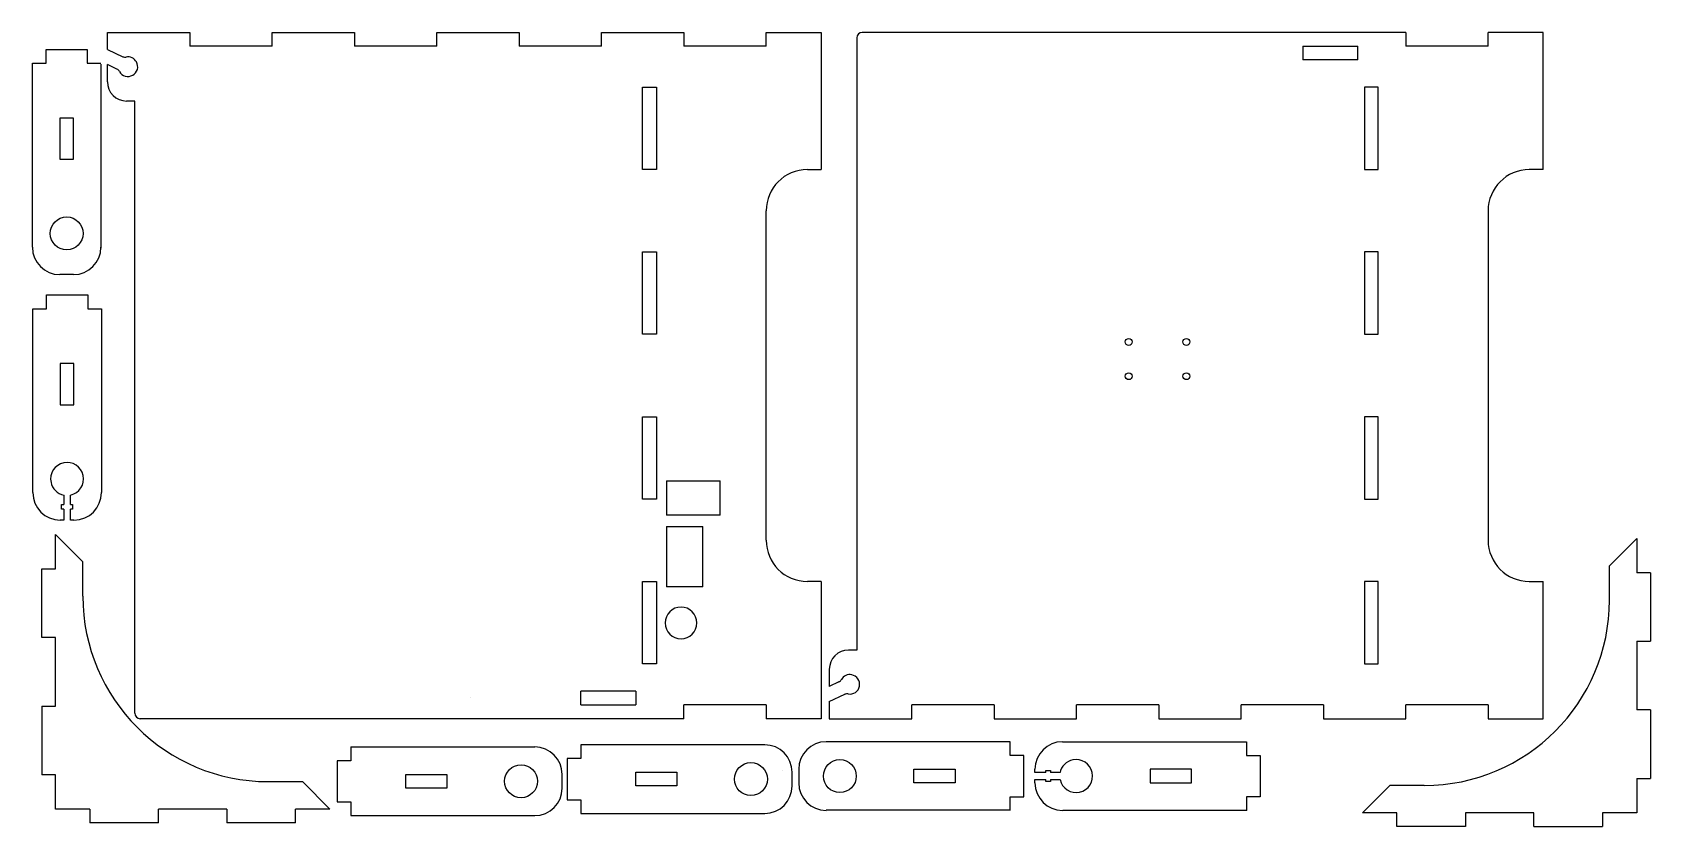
# Model space of a CAD drawing. Extents: x 4 to 593, y 4 to 293.
import ezdxf

# ---------------------------------------------------------------- set-up
doc = ezdxf.new("R2010")
doc.units = 0
doc.layers.add('EBENE_1', color=7, linetype='CONTINUOUS')

# ---------------------------------------------------------------- blocks, each defined once
blk = doc.blocks.new('BLOCK_2')
at = {"layer": 'EBENE_1'}
blk.add_lwpolyline([(230.96, 123.12), (225.96, 123.12)], dxfattribs=at)
blk = doc.blocks.new('BLOCK_3')
at = {"layer": 'EBENE_1'}
blk.add_lwpolyline([(225.96, 123.12), (225.96, 153.12)], dxfattribs=at)
blk = doc.blocks.new('BLOCK_4')
at = {"layer": 'EBENE_1'}
blk.add_lwpolyline([(225.96, 153.12), (230.96, 153.12)], dxfattribs=at)
blk = doc.blocks.new('BLOCK_5')
at = {"layer": 'EBENE_1'}
blk.add_lwpolyline([(230.96, 153.12), (230.96, 123.12)], dxfattribs=at)
blk = doc.blocks.new('BLOCK_6')
at = {"layer": 'EBENE_1'}
blk.add_lwpolyline([(290.96, 93.12), (290.96, 43.12)], dxfattribs=at)
blk = doc.blocks.new('BLOCK_7')
at = {"layer": 'EBENE_1'}
blk.add_lwpolyline([(290.96, 93.12), (285.96, 93.12)], dxfattribs=at)
blk = doc.blocks.new('BLOCK_8')
at = {"layer": 'EBENE_1'}
blk.add_open_spline([(270.96, 108.12), (270.96, 99.84), (277.67, 93.12), (285.96, 93.12), (285.96, 93.12), (285.96, 93.12), (285.96, 93.12)], degree=3, knots=[0, 0, 0, 0, 1, 1, 1, 2, 2, 2, 2], dxfattribs=at)
blk = doc.blocks.new('BLOCK_9')
at = {"layer": 'EBENE_1'}
blk.add_lwpolyline([(270.96, 108.12), (270.96, 228.11)], dxfattribs=at)
blk = doc.blocks.new('BLOCK_10')
at = {"layer": 'EBENE_1'}
blk.add_open_spline([(285.96, 243.11), (277.67, 243.11), (270.96, 236.4), (270.96, 228.11), (270.96, 228.11), (270.96, 228.11), (270.96, 228.11)], degree=3, knots=[0, 0, 0, 0, 1, 1, 1, 2, 2, 2, 2], dxfattribs=at)
blk = doc.blocks.new('BLOCK_11')
at = {"layer": 'EBENE_1'}
blk.add_lwpolyline([(285.96, 243.11), (290.96, 243.11)], dxfattribs=at)
blk = doc.blocks.new('BLOCK_12')
at = {"layer": 'EBENE_1'}
blk.add_lwpolyline([(290.96, 293.11), (290.96, 243.11)], dxfattribs=at)
blk = doc.blocks.new('BLOCK_13')
at = {"layer": 'EBENE_1'}
blk.add_lwpolyline([(270.96, 293.11), (290.96, 293.11)], dxfattribs=at)
blk = doc.blocks.new('BLOCK_14')
at = {"layer": 'EBENE_1'}
blk.add_lwpolyline([(270.96, 288.11), (270.96, 293.11)], dxfattribs=at)
blk = doc.blocks.new('BLOCK_15')
at = {"layer": 'EBENE_1'}
blk.add_lwpolyline([(270.96, 288.11), (240.96, 288.11)], dxfattribs=at)
blk = doc.blocks.new('BLOCK_16')
at = {"layer": 'EBENE_1'}
blk.add_lwpolyline([(240.96, 293.11), (240.96, 288.11)], dxfattribs=at)
blk = doc.blocks.new('BLOCK_17')
at = {"layer": 'EBENE_1'}
blk.add_lwpolyline([(210.96, 293.11), (240.96, 293.11)], dxfattribs=at)
blk = doc.blocks.new('BLOCK_18')
at = {"layer": 'EBENE_1'}
blk.add_lwpolyline([(210.96, 288.11), (210.96, 293.11)], dxfattribs=at)
blk = doc.blocks.new('BLOCK_19')
at = {"layer": 'EBENE_1'}
blk.add_lwpolyline([(210.96, 288.11), (180.96, 288.11)], dxfattribs=at)
blk = doc.blocks.new('BLOCK_20')
at = {"layer": 'EBENE_1'}
blk.add_lwpolyline([(180.96, 293.11), (180.96, 288.11)], dxfattribs=at)
blk = doc.blocks.new('BLOCK_21')
at = {"layer": 'EBENE_1'}
blk.add_lwpolyline([(150.97, 293.11), (180.96, 293.11)], dxfattribs=at)
blk = doc.blocks.new('BLOCK_22')
at = {"layer": 'EBENE_1'}
blk.add_lwpolyline([(150.97, 288.11), (150.97, 293.11)], dxfattribs=at)
blk = doc.blocks.new('BLOCK_23')
at = {"layer": 'EBENE_1'}
blk.add_lwpolyline([(150.97, 288.11), (120.97, 288.11)], dxfattribs=at)
blk = doc.blocks.new('BLOCK_24')
at = {"layer": 'EBENE_1'}
blk.add_lwpolyline([(120.97, 293.11), (120.97, 288.11)], dxfattribs=at)
blk = doc.blocks.new('BLOCK_25')
at = {"layer": 'EBENE_1'}
blk.add_lwpolyline([(90.97, 293.11), (120.97, 293.11)], dxfattribs=at)
blk = doc.blocks.new('BLOCK_26')
at = {"layer": 'EBENE_1'}
blk.add_lwpolyline([(90.97, 288.11), (90.97, 293.11)], dxfattribs=at)
blk = doc.blocks.new('BLOCK_27')
at = {"layer": 'EBENE_1'}
blk.add_lwpolyline([(90.97, 288.11), (60.97, 288.11)], dxfattribs=at)
blk = doc.blocks.new('BLOCK_28')
at = {"layer": 'EBENE_1'}
blk.add_lwpolyline([(60.97, 293.11), (60.97, 288.11)], dxfattribs=at)
blk = doc.blocks.new('BLOCK_29')
at = {"layer": 'EBENE_1'}
blk.add_lwpolyline([(30.97, 293.11), (60.97, 293.11)], dxfattribs=at)
blk = doc.blocks.new('BLOCK_30')
at = {"layer": 'EBENE_1'}
blk.add_lwpolyline([(30.97, 286.87), (30.97, 293.11)], dxfattribs=at)
blk = doc.blocks.new('BLOCK_31')
at = {"layer": 'EBENE_1'}
blk.add_lwpolyline([(30.97, 286.87), (36.58, 284.25)], dxfattribs=at)
blk = doc.blocks.new('BLOCK_32')
at = {"layer": 'EBENE_1'}
blk.add_open_spline([(36.58, 284.25), (36.9, 284.08), (37.46, 284.01), (37.81, 284.1)], degree=3, dxfattribs=at)
blk = doc.blocks.new('BLOCK_33')
at = {"layer": 'EBENE_1'}
blk.add_open_spline([(35.37, 278.88), (36.33, 277.17), (38.49, 276.56), (40.2, 277.51), (41.91, 278.47), (42.53, 280.63), (41.57, 282.34), (40.9, 283.64), (39.23, 284.42), (37.81, 284.1)], degree=3, knots=[0, 0, 0, 0, 1, 1, 1, 2, 2, 2, 3, 3, 3, 3], dxfattribs=at)
blk = doc.blocks.new('BLOCK_34')
at = {"layer": 'EBENE_1'}
blk.add_open_spline([(35.37, 278.88), (35.22, 279.2), (34.8, 279.59), (34.47, 279.72)], degree=3, dxfattribs=at)
blk = doc.blocks.new('BLOCK_35')
at = {"layer": 'EBENE_1'}
blk.add_lwpolyline([(34.47, 279.72), (30.97, 281.35)], dxfattribs=at)
blk = doc.blocks.new('BLOCK_36')
at = {"layer": 'EBENE_1'}
blk.add_lwpolyline([(30.97, 275.11), (30.97, 281.35)], dxfattribs=at)
blk = doc.blocks.new('BLOCK_37')
at = {"layer": 'EBENE_1'}
blk.add_open_spline([(30.97, 275.11), (30.97, 271.25), (34.11, 268.11), (37.97, 268.11), (37.97, 268.11), (37.97, 268.11), (37.97, 268.11)], degree=3, knots=[0, 0, 0, 0, 1, 1, 1, 2, 2, 2, 2], dxfattribs=at)
blk = doc.blocks.new('BLOCK_38')
at = {"layer": 'EBENE_1'}
blk.add_lwpolyline([(40.97, 268.11), (37.97, 268.11)], dxfattribs=at)
blk = doc.blocks.new('BLOCK_39')
at = {"layer": 'EBENE_1'}
blk.add_lwpolyline([(40.97, 45.12), (40.97, 268.11)], dxfattribs=at)
blk = doc.blocks.new('BLOCK_40')
at = {"layer": 'EBENE_1'}
blk.add_open_spline([(40.97, 45.12), (40.97, 44.02), (41.87, 43.12), (42.97, 43.12), (42.97, 43.12), (42.97, 43.12), (42.97, 43.12)], degree=3, knots=[0, 0, 0, 0, 1, 1, 1, 2, 2, 2, 2], dxfattribs=at)
blk = doc.blocks.new('BLOCK_41')
at = {"layer": 'EBENE_1'}
blk.add_lwpolyline([(240.96, 43.12), (42.97, 43.12)], dxfattribs=at)
blk = doc.blocks.new('BLOCK_42')
at = {"layer": 'EBENE_1'}
blk.add_lwpolyline([(240.96, 43.12), (240.96, 48.12)], dxfattribs=at)
blk = doc.blocks.new('BLOCK_43')
at = {"layer": 'EBENE_1'}
blk.add_lwpolyline([(270.96, 48.12), (240.96, 48.12)], dxfattribs=at)
blk = doc.blocks.new('BLOCK_44')
at = {"layer": 'EBENE_1'}
blk.add_lwpolyline([(270.96, 48.12), (270.96, 43.12)], dxfattribs=at)
blk = doc.blocks.new('BLOCK_45')
at = {"layer": 'EBENE_1'}
blk.add_lwpolyline([(290.96, 43.12), (270.96, 43.12)], dxfattribs=at)
blk = doc.blocks.new('BLOCK_46')
at = {"layer": 'EBENE_1'}
blk.add_lwpolyline([(223.46, 53.12), (203.46, 53.12)], dxfattribs=at)
blk = doc.blocks.new('BLOCK_47')
at = {"layer": 'EBENE_1'}
blk.add_lwpolyline([(223.46, 53.12), (223.46, 48.12)], dxfattribs=at)
blk = doc.blocks.new('BLOCK_48')
at = {"layer": 'EBENE_1'}
blk.add_lwpolyline([(203.46, 48.12), (223.46, 48.12)], dxfattribs=at)
blk = doc.blocks.new('BLOCK_49')
at = {"layer": 'EBENE_1'}
blk.add_lwpolyline([(203.46, 48.12), (203.46, 53.12)], dxfattribs=at)
blk = doc.blocks.new('BLOCK_50')
at = {"layer": 'EBENE_1'}
blk.add_lwpolyline([(225.96, 63.12), (225.96, 93.12)], dxfattribs=at)
blk = doc.blocks.new('BLOCK_51')
at = {"layer": 'EBENE_1'}
blk.add_lwpolyline([(225.96, 93.12), (230.96, 93.12)], dxfattribs=at)
blk = doc.blocks.new('BLOCK_52')
at = {"layer": 'EBENE_1'}
blk.add_lwpolyline([(230.96, 93.12), (230.96, 63.12)], dxfattribs=at)
blk = doc.blocks.new('BLOCK_53')
at = {"layer": 'EBENE_1'}
blk.add_lwpolyline([(230.96, 63.12), (225.96, 63.12)], dxfattribs=at)
blk = doc.blocks.new('BLOCK_54')
at = {"layer": 'EBENE_1'}
blk.add_lwpolyline([(225.96, 183.12), (225.96, 213.11)], dxfattribs=at)
blk = doc.blocks.new('BLOCK_55')
at = {"layer": 'EBENE_1'}
blk.add_lwpolyline([(225.96, 213.11), (230.96, 213.11)], dxfattribs=at)
blk = doc.blocks.new('BLOCK_56')
at = {"layer": 'EBENE_1'}
blk.add_lwpolyline([(230.96, 213.11), (230.96, 183.12)], dxfattribs=at)
blk = doc.blocks.new('BLOCK_57')
at = {"layer": 'EBENE_1'}
blk.add_lwpolyline([(230.96, 183.12), (225.96, 183.12)], dxfattribs=at)
blk = doc.blocks.new('BLOCK_58')
at = {"layer": 'EBENE_1'}
blk.add_lwpolyline([(230.96, 273.11), (230.96, 243.11)], dxfattribs=at)
blk = doc.blocks.new('BLOCK_59')
at = {"layer": 'EBENE_1'}
blk.add_lwpolyline([(230.96, 243.11), (225.96, 243.11)], dxfattribs=at)
blk = doc.blocks.new('BLOCK_60')
at = {"layer": 'EBENE_1'}
blk.add_lwpolyline([(225.96, 243.11), (225.96, 273.11)], dxfattribs=at)
blk = doc.blocks.new('BLOCK_61')
at = {"layer": 'EBENE_1'}
blk.add_lwpolyline([(225.96, 273.11), (230.96, 273.11)], dxfattribs=at)
blk = doc.blocks.new('BLOCK_62')
at = {"layer": 'EBENE_1'}
blk.add_lwpolyline([(234.66, 113.12), (234.66, 91.12)], dxfattribs=at)
blk = doc.blocks.new('BLOCK_63')
at = {"layer": 'EBENE_1'}
blk.add_lwpolyline([(234.66, 113.12), (247.86, 113.12)], dxfattribs=at)
blk = doc.blocks.new('BLOCK_64')
at = {"layer": 'EBENE_1'}
blk.add_lwpolyline([(247.86, 91.12), (247.86, 113.12)], dxfattribs=at)
blk = doc.blocks.new('BLOCK_65')
at = {"layer": 'EBENE_1'}
blk.add_lwpolyline([(247.86, 91.12), (234.66, 91.12)], dxfattribs=at)
blk = doc.blocks.new('BLOCK_66')
at = {"layer": 'EBENE_1'}
blk.add_lwpolyline([(234.66, 129.77), (234.66, 117.27)], dxfattribs=at)
blk = doc.blocks.new('BLOCK_67')
at = {"layer": 'EBENE_1'}
blk.add_lwpolyline([(234.66, 129.77), (254.16, 129.77)], dxfattribs=at)
blk = doc.blocks.new('BLOCK_68')
at = {"layer": 'EBENE_1'}
blk.add_lwpolyline([(254.16, 117.27), (254.16, 129.77)], dxfattribs=at)
blk = doc.blocks.new('BLOCK_69')
at = {"layer": 'EBENE_1'}
blk.add_lwpolyline([(254.16, 117.27), (234.66, 117.27)], dxfattribs=at)
blk = doc.blocks.new('BLOCK_70')
at = {"layer": 'EBENE_1'}
blk.add_lwpolyline([(553.94, 243.11), (553.94, 293.11)], dxfattribs=at)
blk = doc.blocks.new('BLOCK_71')
at = {"layer": 'EBENE_1'}
blk.add_lwpolyline([(553.94, 243.11), (548.94, 243.11)], dxfattribs=at)
blk = doc.blocks.new('BLOCK_72')
at = {"layer": 'EBENE_1'}
blk.add_open_spline([(548.94, 243.11), (540.66, 243.11), (533.94, 236.4), (533.94, 228.11), (533.94, 228.11), (533.94, 228.11), (533.94, 228.11)], degree=3, knots=[0, 0, 0, 0, 1, 1, 1, 2, 2, 2, 2], dxfattribs=at)
blk = doc.blocks.new('BLOCK_73')
at = {"layer": 'EBENE_1'}
blk.add_lwpolyline([(533.94, 228.11), (533.94, 108.12)], dxfattribs=at)
blk = doc.blocks.new('BLOCK_74')
at = {"layer": 'EBENE_1'}
blk.add_open_spline([(533.94, 108.12), (533.94, 99.84), (540.66, 93.12), (548.94, 93.12), (548.94, 93.12), (548.94, 93.12), (548.94, 93.12)], degree=3, knots=[0, 0, 0, 0, 1, 1, 1, 2, 2, 2, 2], dxfattribs=at)
blk = doc.blocks.new('BLOCK_75')
at = {"layer": 'EBENE_1'}
blk.add_lwpolyline([(548.94, 93.12), (553.94, 93.12)], dxfattribs=at)
blk = doc.blocks.new('BLOCK_76')
at = {"layer": 'EBENE_1'}
blk.add_lwpolyline([(553.94, 43.12), (553.94, 93.12)], dxfattribs=at)
blk = doc.blocks.new('BLOCK_77')
at = {"layer": 'EBENE_1'}
blk.add_open_spline([(300.79, 52.14), (302.72, 51.77), (304.58, 53.03), (304.94, 54.96), (305.31, 56.88), (304.05, 58.74), (302.12, 59.11), (300.7, 59.43), (299.03, 58.65), (298.36, 57.35)], degree=3, knots=[0, 0, 0, 0, 1, 1, 1, 2, 2, 2, 3, 3, 3, 3], dxfattribs=at)
blk = doc.blocks.new('BLOCK_78')
at = {"layer": 'EBENE_1'}
blk.add_lwpolyline([(303.96, 68.12), (300.96, 68.12)], dxfattribs=at)
blk = doc.blocks.new('BLOCK_79')
at = {"layer": 'EBENE_1'}
blk.add_open_spline([(300.96, 68.12), (297.09, 68.12), (293.96, 64.99), (293.96, 61.12), (293.96, 61.12), (293.96, 61.12), (293.96, 61.12)], degree=3, knots=[0, 0, 0, 0, 1, 1, 1, 2, 2, 2, 2], dxfattribs=at)
blk = doc.blocks.new('BLOCK_80')
at = {"layer": 'EBENE_1'}
blk.add_lwpolyline([(533.94, 43.12), (553.94, 43.12)], dxfattribs=at)
blk = doc.blocks.new('BLOCK_81')
at = {"layer": 'EBENE_1'}
blk.add_lwpolyline([(503.95, 43.12), (503.95, 48.12)], dxfattribs=at)
blk = doc.blocks.new('BLOCK_82')
at = {"layer": 'EBENE_1'}
blk.add_lwpolyline([(533.94, 48.12), (503.95, 48.12)], dxfattribs=at)
blk = doc.blocks.new('BLOCK_83')
at = {"layer": 'EBENE_1'}
blk.add_lwpolyline([(533.94, 48.12), (533.94, 43.12)], dxfattribs=at)
blk = doc.blocks.new('BLOCK_84')
at = {"layer": 'EBENE_1'}
blk.add_lwpolyline([(413.95, 43.12), (443.95, 43.12)], dxfattribs=at)
blk = doc.blocks.new('BLOCK_85')
at = {"layer": 'EBENE_1'}
blk.add_lwpolyline([(473.95, 43.12), (503.95, 43.12)], dxfattribs=at)
blk = doc.blocks.new('BLOCK_86')
at = {"layer": 'EBENE_1'}
blk.add_lwpolyline([(353.95, 43.12), (383.95, 43.12)], dxfattribs=at)
blk = doc.blocks.new('BLOCK_87')
at = {"layer": 'EBENE_1'}
blk.add_lwpolyline([(293.96, 43.12), (323.96, 43.12)], dxfattribs=at)
blk = doc.blocks.new('BLOCK_88')
at = {"layer": 'EBENE_1'}
blk.add_lwpolyline([(323.96, 43.12), (323.96, 48.12)], dxfattribs=at)
blk = doc.blocks.new('BLOCK_89')
at = {"layer": 'EBENE_1'}
blk.add_lwpolyline([(353.95, 48.12), (323.96, 48.12)], dxfattribs=at)
blk = doc.blocks.new('BLOCK_90')
at = {"layer": 'EBENE_1'}
blk.add_lwpolyline([(353.95, 48.12), (353.95, 43.12)], dxfattribs=at)
blk = doc.blocks.new('BLOCK_91')
at = {"layer": 'EBENE_1'}
blk.add_lwpolyline([(383.95, 43.12), (383.95, 48.12)], dxfattribs=at)
blk = doc.blocks.new('BLOCK_92')
at = {"layer": 'EBENE_1'}
blk.add_lwpolyline([(413.95, 48.12), (383.95, 48.12)], dxfattribs=at)
blk = doc.blocks.new('BLOCK_93')
at = {"layer": 'EBENE_1'}
blk.add_lwpolyline([(413.95, 48.12), (413.95, 43.12)], dxfattribs=at)
blk = doc.blocks.new('BLOCK_94')
at = {"layer": 'EBENE_1'}
blk.add_lwpolyline([(443.95, 43.12), (443.95, 48.12)], dxfattribs=at)
blk = doc.blocks.new('BLOCK_95')
at = {"layer": 'EBENE_1'}
blk.add_lwpolyline([(473.95, 48.12), (443.95, 48.12)], dxfattribs=at)
blk = doc.blocks.new('BLOCK_96')
at = {"layer": 'EBENE_1'}
blk.add_lwpolyline([(473.95, 48.12), (473.95, 43.12)], dxfattribs=at)
blk = doc.blocks.new('BLOCK_97')
at = {"layer": 'EBENE_1'}
blk.add_lwpolyline([(553.94, 293.11), (533.94, 293.11)], dxfattribs=at)
blk = doc.blocks.new('BLOCK_98')
at = {"layer": 'EBENE_1'}
blk.add_lwpolyline([(533.94, 288.11), (533.94, 293.11)], dxfattribs=at)
blk = doc.blocks.new('BLOCK_99')
at = {"layer": 'EBENE_1'}
blk.add_lwpolyline([(533.94, 288.11), (503.95, 288.11)], dxfattribs=at)
blk = doc.blocks.new('BLOCK_100')
at = {"layer": 'EBENE_1'}
blk.add_lwpolyline([(503.95, 293.11), (503.95, 288.11)], dxfattribs=at)
blk = doc.blocks.new('BLOCK_101')
at = {"layer": 'EBENE_1'}
blk.add_lwpolyline([(488.95, 213.11), (488.95, 183.12)], dxfattribs=at)
blk = doc.blocks.new('BLOCK_102')
at = {"layer": 'EBENE_1'}
blk.add_lwpolyline([(493.95, 213.11), (488.95, 213.11)], dxfattribs=at)
blk = doc.blocks.new('BLOCK_103')
at = {"layer": 'EBENE_1'}
blk.add_lwpolyline([(488.95, 183.12), (493.95, 183.12)], dxfattribs=at)
blk = doc.blocks.new('BLOCK_104')
at = {"layer": 'EBENE_1'}
blk.add_lwpolyline([(493.95, 183.12), (493.95, 213.11)], dxfattribs=at)
blk = doc.blocks.new('BLOCK_105')
at = {"layer": 'EBENE_1'}
blk.add_lwpolyline([(488.95, 273.11), (488.95, 243.11)], dxfattribs=at)
blk = doc.blocks.new('BLOCK_106')
at = {"layer": 'EBENE_1'}
blk.add_lwpolyline([(488.95, 243.11), (493.95, 243.11)], dxfattribs=at)
blk = doc.blocks.new('BLOCK_107')
at = {"layer": 'EBENE_1'}
blk.add_lwpolyline([(493.95, 273.11), (488.95, 273.11)], dxfattribs=at)
blk = doc.blocks.new('BLOCK_108')
at = {"layer": 'EBENE_1'}
blk.add_lwpolyline([(493.95, 243.11), (493.95, 273.11)], dxfattribs=at)
blk = doc.blocks.new('BLOCK_109')
at = {"layer": 'EBENE_1'}
blk.add_lwpolyline([(488.95, 93.12), (488.95, 63.12)], dxfattribs=at)
blk = doc.blocks.new('BLOCK_110')
at = {"layer": 'EBENE_1'}
blk.add_lwpolyline([(488.95, 63.12), (493.95, 63.12)], dxfattribs=at)
blk = doc.blocks.new('BLOCK_111')
at = {"layer": 'EBENE_1'}
blk.add_lwpolyline([(493.95, 93.12), (488.95, 93.12)], dxfattribs=at)
blk = doc.blocks.new('BLOCK_112')
at = {"layer": 'EBENE_1'}
blk.add_lwpolyline([(493.95, 63.12), (493.95, 93.12)], dxfattribs=at)
blk = doc.blocks.new('BLOCK_113')
at = {"layer": 'EBENE_1'}
blk.add_lwpolyline([(488.95, 153.12), (488.95, 123.12)], dxfattribs=at)
blk = doc.blocks.new('BLOCK_114')
at = {"layer": 'EBENE_1'}
blk.add_lwpolyline([(488.95, 123.12), (493.95, 123.12)], dxfattribs=at)
blk = doc.blocks.new('BLOCK_115')
at = {"layer": 'EBENE_1'}
blk.add_lwpolyline([(493.95, 153.12), (488.95, 153.12)], dxfattribs=at)
blk = doc.blocks.new('BLOCK_116')
at = {"layer": 'EBENE_1'}
blk.add_lwpolyline([(493.95, 123.12), (493.95, 153.12)], dxfattribs=at)
blk = doc.blocks.new('BLOCK_117')
at = {"layer": 'EBENE_1'}
blk.add_lwpolyline([(466.45, 288.11), (486.45, 288.11)], dxfattribs=at)
blk = doc.blocks.new('BLOCK_118')
at = {"layer": 'EBENE_1'}
blk.add_lwpolyline([(466.45, 288.11), (466.45, 283.11)], dxfattribs=at)
blk = doc.blocks.new('BLOCK_119')
at = {"layer": 'EBENE_1'}
blk.add_lwpolyline([(486.45, 283.11), (486.45, 288.11)], dxfattribs=at)
blk = doc.blocks.new('BLOCK_120')
at = {"layer": 'EBENE_1'}
blk.add_lwpolyline([(486.45, 283.11), (466.45, 283.11)], dxfattribs=at)
blk = doc.blocks.new('BLOCK_121')
at = {"layer": 'EBENE_1'}
blk.add_lwpolyline([(293.96, 61.12), (293.96, 54.88)], dxfattribs=at)
blk = doc.blocks.new('BLOCK_122')
at = {"layer": 'EBENE_1'}
blk.add_lwpolyline([(293.96, 49.37), (293.96, 43.12)], dxfattribs=at)
blk = doc.blocks.new('BLOCK_123')
at = {"layer": 'EBENE_1'}
blk.add_lwpolyline([(297.46, 56.52), (293.96, 54.88)], dxfattribs=at)
blk = doc.blocks.new('BLOCK_124')
at = {"layer": 'EBENE_1'}
blk.add_open_spline([(297.46, 56.52), (297.79, 56.65), (298.2, 57.03), (298.36, 57.35)], degree=3, dxfattribs=at)
blk = doc.blocks.new('BLOCK_125')
at = {"layer": 'EBENE_1'}
blk.add_lwpolyline([(293.96, 49.37), (299.57, 51.99)], dxfattribs=at)
blk = doc.blocks.new('BLOCK_126')
at = {"layer": 'EBENE_1'}
blk.add_open_spline([(300.79, 52.14), (300.44, 52.22), (299.88, 52.15), (299.57, 51.99)], degree=3, dxfattribs=at)
blk = doc.blocks.new('BLOCK_128')
at = {"layer": 'EBENE_1'}
blk.add_open_spline([(401.77, 180.36), (401.77, 179.67), (402.33, 179.11), (403.02, 179.11), (403.71, 179.11), (404.27, 179.67), (404.27, 180.36), (404.27, 181.05), (403.71, 181.61), (403.02, 181.61), (402.33, 181.61), (401.77, 181.05), (401.77, 180.36), (401.77, 180.36), (401.77, 180.36), (401.77, 180.36), (401.77, 180.36), (401.77, 180.36), (401.77, 180.36)], degree=3, knots=[0, 0, 0, 0, 1, 1, 1, 2, 2, 2, 3, 3, 3, 4, 4, 4, 5, 5, 5, 6, 6, 6, 6], dxfattribs=at)
blk = doc.blocks.new('BLOCK_129')
at = {"layer": 'EBENE_1'}
blk.add_open_spline([(401.77, 167.86), (401.77, 167.17), (402.33, 166.61), (403.02, 166.61), (403.71, 166.61), (404.27, 167.17), (404.27, 167.86), (404.27, 168.55), (403.71, 169.11), (403.02, 169.11), (402.33, 169.11), (401.77, 168.55), (401.77, 167.86), (401.77, 167.86), (401.77, 167.86), (401.77, 167.86), (401.77, 167.86), (401.77, 167.86), (401.77, 167.86)], degree=3, knots=[0, 0, 0, 0, 1, 1, 1, 2, 2, 2, 3, 3, 3, 4, 4, 4, 5, 5, 5, 6, 6, 6, 6], dxfattribs=at)
blk = doc.blocks.new('BLOCK_130')
at = {"layer": 'EBENE_1'}
blk.add_open_spline([(422.77, 180.36), (422.77, 179.67), (423.33, 179.11), (424.02, 179.11), (424.71, 179.11), (425.27, 179.67), (425.27, 180.36), (425.27, 181.05), (424.71, 181.61), (424.02, 181.61), (423.33, 181.61), (422.77, 181.05), (422.77, 180.36), (422.77, 180.36), (422.77, 180.36), (422.77, 180.36), (422.77, 180.36), (422.77, 180.36), (422.77, 180.36)], degree=3, knots=[0, 0, 0, 0, 1, 1, 1, 2, 2, 2, 3, 3, 3, 4, 4, 4, 5, 5, 5, 6, 6, 6, 6], dxfattribs=at)
blk = doc.blocks.new('BLOCK_131')
at = {"layer": 'EBENE_1'}
blk.add_open_spline([(422.77, 167.86), (422.77, 167.17), (423.33, 166.61), (424.02, 166.61), (424.71, 166.61), (425.27, 167.17), (425.27, 167.86), (425.27, 168.55), (424.71, 169.11), (424.02, 169.11), (423.33, 169.11), (422.77, 168.55), (422.77, 167.86), (422.77, 167.86), (422.77, 167.86), (422.77, 167.86), (422.77, 167.86), (422.77, 167.86), (422.77, 167.86)], degree=3, knots=[0, 0, 0, 0, 1, 1, 1, 2, 2, 2, 3, 3, 3, 4, 4, 4, 5, 5, 5, 6, 6, 6, 6], dxfattribs=at)
blk = doc.blocks.new('BLOCK_127')
at = {"layer": 'EBENE_1'}
for name in ['BLOCK_128', 'BLOCK_130', 'BLOCK_129', 'BLOCK_131']:
    blk.add_blockref(name, (0, 0), dxfattribs=at)
blk = doc.blocks.new('BLOCK_132')
at = {"layer": 'EBENE_1'}
blk.add_lwpolyline([(303.96, 291.11), (303.96, 68.12)], dxfattribs=at)
blk = doc.blocks.new('BLOCK_133')
at = {"layer": 'EBENE_1'}
blk.add_lwpolyline([(503.95, 293.11), (305.96, 293.11)], dxfattribs=at)
blk = doc.blocks.new('BLOCK_134')
at = {"layer": 'EBENE_1'}
blk.add_open_spline([(305.96, 293.11), (304.85, 293.11), (303.96, 292.21), (303.96, 291.11), (303.96, 291.11), (303.96, 291.11), (303.96, 291.11)], degree=3, knots=[0, 0, 0, 0, 1, 1, 1, 2, 2, 2, 2], dxfattribs=at)
blk = doc.blocks.new('BLOCK_135')
at = {"layer": 'EBENE_1'}
blk.add_lwpolyline([(24.54, 10.21), (24.54, 5.21)], dxfattribs=at)
blk = doc.blocks.new('BLOCK_136')
at = {"layer": 'EBENE_1'}
blk.add_lwpolyline([(49.54, 5.21), (24.54, 5.21)], dxfattribs=at)
blk = doc.blocks.new('BLOCK_137')
at = {"layer": 'EBENE_1'}
blk.add_lwpolyline([(49.54, 5.21), (49.54, 10.21)], dxfattribs=at)
blk = doc.blocks.new('BLOCK_138')
at = {"layer": 'EBENE_1'}
blk.add_lwpolyline([(7.04, 97.71), (12.04, 97.71)], dxfattribs=at)
blk = doc.blocks.new('BLOCK_139')
at = {"layer": 'EBENE_1'}
blk.add_lwpolyline([(7.04, 72.71), (7.04, 97.71)], dxfattribs=at)
blk = doc.blocks.new('BLOCK_140')
at = {"layer": 'EBENE_1'}
blk.add_lwpolyline([(12.04, 72.71), (7.04, 72.71)], dxfattribs=at)
blk = doc.blocks.new('BLOCK_141')
at = {"layer": 'EBENE_1'}
blk.add_lwpolyline([(7.04, 47.71), (7.04, 22.71)], dxfattribs=at)
blk = doc.blocks.new('BLOCK_142')
at = {"layer": 'EBENE_1'}
blk.add_lwpolyline([(7.04, 47.71), (12.04, 47.71)], dxfattribs=at)
blk = doc.blocks.new('BLOCK_143')
at = {"layer": 'EBENE_1'}
blk.add_lwpolyline([(12.04, 22.71), (7.04, 22.71)], dxfattribs=at)
blk = doc.blocks.new('BLOCK_144')
at = {"layer": 'EBENE_1'}
blk.add_lwpolyline([(74.53, 10.21), (74.53, 5.21)], dxfattribs=at)
blk = doc.blocks.new('BLOCK_145')
at = {"layer": 'EBENE_1'}
blk.add_lwpolyline([(99.53, 5.21), (74.53, 5.21)], dxfattribs=at)
blk = doc.blocks.new('BLOCK_146')
at = {"layer": 'EBENE_1'}
blk.add_lwpolyline([(99.53, 5.21), (99.53, 10.21)], dxfattribs=at)
blk = doc.blocks.new('BLOCK_147')
at = {"layer": 'EBENE_1'}
blk.add_lwpolyline([(12.04, 97.71), (12.04, 110.2)], dxfattribs=at)
blk = doc.blocks.new('BLOCK_148')
at = {"layer": 'EBENE_1'}
blk.add_lwpolyline([(112.03, 10.21), (99.53, 10.21)], dxfattribs=at)
blk = doc.blocks.new('BLOCK_149')
at = {"layer": 'EBENE_1'}
blk.add_lwpolyline([(24.54, 10.21), (12.04, 10.21)], dxfattribs=at)
blk = doc.blocks.new('BLOCK_150')
at = {"layer": 'EBENE_1'}
blk.add_lwpolyline([(74.53, 10.21), (49.54, 10.21)], dxfattribs=at)
blk = doc.blocks.new('BLOCK_151')
at = {"layer": 'EBENE_1'}
blk.add_lwpolyline([(12.04, 47.71), (12.04, 72.71)], dxfattribs=at)
blk = doc.blocks.new('BLOCK_152')
at = {"layer": 'EBENE_1'}
blk.add_lwpolyline([(12.04, 10.21), (12.04, 22.71)], dxfattribs=at)
blk = doc.blocks.new('BLOCK_153')
at = {"layer": 'EBENE_1'}
blk.add_lwpolyline([(12.04, 110.2), (22.04, 100.2)], dxfattribs=at)
blk = doc.blocks.new('BLOCK_154')
at = {"layer": 'EBENE_1'}
blk.add_lwpolyline([(102.03, 20.21), (112.03, 10.21)], dxfattribs=at)
blk = doc.blocks.new('BLOCK_155')
at = {"layer": 'EBENE_1'}
blk.add_lwpolyline([(89.53, 20.21), (102.03, 20.21)], dxfattribs=at)
blk = doc.blocks.new('BLOCK_156')
at = {"layer": 'EBENE_1'}
blk.add_open_spline([(22.04, 87.71), (22.04, 50.43), (52.26, 20.21), (89.53, 20.21)], degree=3, dxfattribs=at)
blk = doc.blocks.new('BLOCK_157')
at = {"layer": 'EBENE_1'}
blk.add_lwpolyline([(22.04, 87.71), (22.04, 100.2)], dxfattribs=at)
blk = doc.blocks.new('BLOCK_158')
at = {"layer": 'EBENE_1'}
blk.add_lwpolyline([(588.15, 21.3), (593.15, 21.3)], dxfattribs=at)
blk = doc.blocks.new('BLOCK_159')
at = {"layer": 'EBENE_1'}
blk.add_lwpolyline([(593.15, 46.3), (593.15, 21.3)], dxfattribs=at)
blk = doc.blocks.new('BLOCK_160')
at = {"layer": 'EBENE_1'}
blk.add_lwpolyline([(593.15, 46.3), (588.15, 46.3)], dxfattribs=at)
blk = doc.blocks.new('BLOCK_161')
at = {"layer": 'EBENE_1'}
blk.add_lwpolyline([(500.65, 3.8), (500.65, 8.8)], dxfattribs=at)
blk = doc.blocks.new('BLOCK_162')
at = {"layer": 'EBENE_1'}
blk.add_lwpolyline([(525.65, 3.8), (500.65, 3.8)], dxfattribs=at)
blk = doc.blocks.new('BLOCK_163')
at = {"layer": 'EBENE_1'}
blk.add_lwpolyline([(525.65, 8.8), (525.65, 3.8)], dxfattribs=at)
blk = doc.blocks.new('BLOCK_164')
at = {"layer": 'EBENE_1'}
blk.add_lwpolyline([(550.65, 3.8), (575.65, 3.8)], dxfattribs=at)
blk = doc.blocks.new('BLOCK_165')
at = {"layer": 'EBENE_1'}
blk.add_lwpolyline([(550.65, 3.8), (550.65, 8.8)], dxfattribs=at)
blk = doc.blocks.new('BLOCK_166')
at = {"layer": 'EBENE_1'}
blk.add_lwpolyline([(575.65, 8.8), (575.65, 3.8)], dxfattribs=at)
blk = doc.blocks.new('BLOCK_167')
at = {"layer": 'EBENE_1'}
blk.add_lwpolyline([(588.15, 71.3), (593.15, 71.3)], dxfattribs=at)
blk = doc.blocks.new('BLOCK_168')
at = {"layer": 'EBENE_1'}
blk.add_lwpolyline([(593.15, 96.29), (593.15, 71.3)], dxfattribs=at)
blk = doc.blocks.new('BLOCK_169')
at = {"layer": 'EBENE_1'}
blk.add_lwpolyline([(593.15, 96.29), (588.15, 96.29)], dxfattribs=at)
blk = doc.blocks.new('BLOCK_170')
at = {"layer": 'EBENE_1'}
blk.add_lwpolyline([(500.65, 8.8), (488.15, 8.8)], dxfattribs=at)
blk = doc.blocks.new('BLOCK_171')
at = {"layer": 'EBENE_1'}
blk.add_lwpolyline([(588.15, 108.79), (588.15, 96.29)], dxfattribs=at)
blk = doc.blocks.new('BLOCK_172')
at = {"layer": 'EBENE_1'}
blk.add_lwpolyline([(588.15, 21.3), (588.15, 8.8)], dxfattribs=at)
blk = doc.blocks.new('BLOCK_173')
at = {"layer": 'EBENE_1'}
blk.add_lwpolyline([(588.15, 71.3), (588.15, 46.3)], dxfattribs=at)
blk = doc.blocks.new('BLOCK_174')
at = {"layer": 'EBENE_1'}
blk.add_lwpolyline([(550.65, 8.8), (525.65, 8.8)], dxfattribs=at)
blk = doc.blocks.new('BLOCK_175')
at = {"layer": 'EBENE_1'}
blk.add_lwpolyline([(588.15, 8.8), (575.65, 8.8)], dxfattribs=at)
blk = doc.blocks.new('BLOCK_176')
at = {"layer": 'EBENE_1'}
blk.add_lwpolyline([(488.15, 8.8), (498.15, 18.8)], dxfattribs=at)
blk = doc.blocks.new('BLOCK_177')
at = {"layer": 'EBENE_1'}
blk.add_lwpolyline([(578.15, 98.79), (588.15, 108.79)], dxfattribs=at)
blk = doc.blocks.new('BLOCK_178')
at = {"layer": 'EBENE_1'}
blk.add_lwpolyline([(578.15, 86.29), (578.15, 98.79)], dxfattribs=at)
blk = doc.blocks.new('BLOCK_179')
at = {"layer": 'EBENE_1'}
blk.add_open_spline([(510.65, 18.8), (547.93, 18.8), (578.15, 49.02), (578.15, 86.29), (578.15, 86.29), (578.15, 86.29), (578.15, 86.29)], degree=3, knots=[0, 0, 0, 0, 1, 1, 1, 2, 2, 2, 2], dxfattribs=at)
blk = doc.blocks.new('BLOCK_180')
at = {"layer": 'EBENE_1'}
blk.add_lwpolyline([(510.65, 18.8), (498.15, 18.8)], dxfattribs=at)
blk = doc.blocks.new('BLOCK_181')
at = {"layer": 'EBENE_1'}
blk.add_lwpolyline([(119.66, 27.81), (114.66, 27.81)], dxfattribs=at)
blk = doc.blocks.new('BLOCK_182')
at = {"layer": 'EBENE_1'}
blk.add_lwpolyline([(114.66, 27.81), (114.66, 12.81)], dxfattribs=at)
blk = doc.blocks.new('BLOCK_183')
at = {"layer": 'EBENE_1'}
blk.add_lwpolyline([(114.66, 12.81), (119.66, 12.81)], dxfattribs=at)
blk = doc.blocks.new('BLOCK_184')
at = {"layer": 'EBENE_1'}
blk.add_lwpolyline([(119.66, 12.81), (119.66, 7.81)], dxfattribs=at)
blk = doc.blocks.new('BLOCK_185')
at = {"layer": 'EBENE_1'}
blk.add_lwpolyline([(119.66, 32.81), (119.66, 27.81)], dxfattribs=at)
blk = doc.blocks.new('BLOCK_186')
at = {"layer": 'EBENE_1'}
blk.add_open_spline([(175.65, 20.31), (175.65, 16.99), (178.34, 14.31), (181.65, 14.31), (184.97, 14.31), (187.65, 16.99), (187.65, 20.31), (187.65, 23.62), (184.97, 26.31), (181.65, 26.31), (178.34, 26.31), (175.65, 23.62), (175.65, 20.31), (175.65, 20.31), (175.65, 20.31), (175.65, 20.31), (175.65, 20.31), (175.65, 20.31), (175.65, 20.31)], degree=3, knots=[0, 0, 0, 0, 1, 1, 1, 2, 2, 2, 3, 3, 3, 4, 4, 4, 5, 5, 5, 6, 6, 6, 6], dxfattribs=at)
blk = doc.blocks.new('BLOCK_187')
at = {"layer": 'EBENE_1'}
blk.add_lwpolyline([(119.66, 7.81), (186.65, 7.81)], dxfattribs=at)
blk = doc.blocks.new('BLOCK_188')
at = {"layer": 'EBENE_1'}
blk.add_open_spline([(186.65, 7.81), (192.18, 7.81), (196.65, 12.28), (196.65, 17.81), (196.65, 17.81), (196.65, 17.81), (196.65, 17.81)], degree=3, knots=[0, 0, 0, 0, 1, 1, 1, 2, 2, 2, 2], dxfattribs=at)
blk = doc.blocks.new('BLOCK_189')
at = {"layer": 'EBENE_1'}
blk.add_lwpolyline([(196.65, 17.81), (196.65, 22.81)], dxfattribs=at)
blk = doc.blocks.new('BLOCK_190')
at = {"layer": 'EBENE_1'}
blk.add_open_spline([(196.65, 22.81), (196.65, 28.33), (192.18, 32.81), (186.65, 32.81)], degree=3, dxfattribs=at)
blk = doc.blocks.new('BLOCK_191')
at = {"layer": 'EBENE_1'}
blk.add_lwpolyline([(154.66, 22.81), (154.66, 17.81)], dxfattribs=at)
blk = doc.blocks.new('BLOCK_192')
at = {"layer": 'EBENE_1'}
blk.add_lwpolyline([(139.66, 22.81), (154.66, 22.81)], dxfattribs=at)
blk = doc.blocks.new('BLOCK_193')
at = {"layer": 'EBENE_1'}
blk.add_lwpolyline([(139.66, 17.81), (139.66, 22.81)], dxfattribs=at)
blk = doc.blocks.new('BLOCK_194')
at = {"layer": 'EBENE_1'}
blk.add_lwpolyline([(154.66, 17.81), (139.66, 17.81)], dxfattribs=at)
blk = doc.blocks.new('BLOCK_195')
at = {"layer": 'EBENE_1'}
blk.add_lwpolyline([(119.66, 32.81), (186.65, 32.81)], dxfattribs=at)
blk = doc.blocks.new('BLOCK_196')
at = {"layer": 'EBENE_1'}
blk.add_lwpolyline([(203.42, 28.6), (198.42, 28.6)], dxfattribs=at)
blk = doc.blocks.new('BLOCK_197')
at = {"layer": 'EBENE_1'}
blk.add_lwpolyline([(198.42, 28.6), (198.42, 13.61)], dxfattribs=at)
blk = doc.blocks.new('BLOCK_198')
at = {"layer": 'EBENE_1'}
blk.add_lwpolyline([(198.42, 13.61), (203.42, 13.61)], dxfattribs=at)
blk = doc.blocks.new('BLOCK_199')
at = {"layer": 'EBENE_1'}
blk.add_lwpolyline([(203.42, 13.61), (203.42, 8.61)], dxfattribs=at)
blk = doc.blocks.new('BLOCK_200')
at = {"layer": 'EBENE_1'}
blk.add_lwpolyline([(203.42, 33.6), (203.42, 28.6)], dxfattribs=at)
blk = doc.blocks.new('BLOCK_201')
at = {"layer": 'EBENE_1'}
blk.add_open_spline([(259.41, 21.1), (259.41, 17.79), (262.1, 15.11), (265.41, 15.11), (268.73, 15.11), (271.41, 17.79), (271.41, 21.1), (271.41, 24.42), (268.73, 27.1), (265.41, 27.1), (262.1, 27.1), (259.41, 24.42), (259.41, 21.1), (259.41, 21.1), (259.41, 21.1), (259.41, 21.1), (259.41, 21.1), (259.41, 21.1), (259.41, 21.1)], degree=3, knots=[0, 0, 0, 0, 1, 1, 1, 2, 2, 2, 3, 3, 3, 4, 4, 4, 5, 5, 5, 6, 6, 6, 6], dxfattribs=at)
blk = doc.blocks.new('BLOCK_202')
at = {"layer": 'EBENE_1'}
blk.add_lwpolyline([(203.42, 8.61), (270.41, 8.61)], dxfattribs=at)
blk = doc.blocks.new('BLOCK_203')
at = {"layer": 'EBENE_1'}
blk.add_open_spline([(270.41, 8.61), (275.94, 8.61), (280.41, 13.08), (280.41, 18.61), (280.41, 18.61), (280.41, 18.61), (280.41, 18.61)], degree=3, knots=[0, 0, 0, 0, 1, 1, 1, 2, 2, 2, 2], dxfattribs=at)
blk = doc.blocks.new('BLOCK_204')
at = {"layer": 'EBENE_1'}
blk.add_lwpolyline([(280.41, 18.6), (280.41, 23.6)], dxfattribs=at)
blk = doc.blocks.new('BLOCK_205')
at = {"layer": 'EBENE_1'}
blk.add_open_spline([(280.41, 23.6), (280.41, 29.13), (275.94, 33.6), (270.41, 33.6)], degree=3, dxfattribs=at)
blk = doc.blocks.new('BLOCK_206')
at = {"layer": 'EBENE_1'}
blk.add_lwpolyline([(238.41, 23.6), (238.41, 18.6)], dxfattribs=at)
blk = doc.blocks.new('BLOCK_207')
at = {"layer": 'EBENE_1'}
blk.add_lwpolyline([(223.42, 23.6), (238.41, 23.6)], dxfattribs=at)
blk = doc.blocks.new('BLOCK_208')
at = {"layer": 'EBENE_1'}
blk.add_lwpolyline([(223.42, 18.6), (223.42, 23.6)], dxfattribs=at)
blk = doc.blocks.new('BLOCK_209')
at = {"layer": 'EBENE_1'}
blk.add_lwpolyline([(238.41, 18.6), (223.42, 18.6)], dxfattribs=at)
blk = doc.blocks.new('BLOCK_210')
at = {"layer": 'EBENE_1'}
blk.add_lwpolyline([(203.42, 33.75), (270.41, 33.75)], dxfattribs=at)
blk = doc.blocks.new('BLOCK_211')
at = {"layer": 'EBENE_1'}
blk.add_lwpolyline([(359.79, 14.71), (364.79, 14.71)], dxfattribs=at)
blk = doc.blocks.new('BLOCK_212')
at = {"layer": 'EBENE_1'}
blk.add_lwpolyline([(364.79, 14.71), (364.79, 29.71)], dxfattribs=at)
blk = doc.blocks.new('BLOCK_213')
at = {"layer": 'EBENE_1'}
blk.add_lwpolyline([(364.79, 29.71), (359.79, 29.71)], dxfattribs=at)
blk = doc.blocks.new('BLOCK_214')
at = {"layer": 'EBENE_1'}
blk.add_lwpolyline([(359.79, 29.71), (359.79, 34.71)], dxfattribs=at)
blk = doc.blocks.new('BLOCK_215')
at = {"layer": 'EBENE_1'}
blk.add_lwpolyline([(359.79, 9.71), (359.79, 14.71)], dxfattribs=at)
blk = doc.blocks.new('BLOCK_216')
at = {"layer": 'EBENE_1'}
blk.add_open_spline([(303.8, 22.21), (303.8, 25.53), (301.11, 28.21), (297.8, 28.21), (294.48, 28.21), (291.8, 25.53), (291.8, 22.21), (291.8, 18.9), (294.48, 16.21), (297.8, 16.21), (301.11, 16.21), (303.8, 18.9), (303.8, 22.21), (303.8, 22.21), (303.8, 22.21), (303.8, 22.21), (303.8, 22.21), (303.8, 22.21), (303.8, 22.21)], degree=3, knots=[0, 0, 0, 0, 1, 1, 1, 2, 2, 2, 3, 3, 3, 4, 4, 4, 5, 5, 5, 6, 6, 6, 6], dxfattribs=at)
blk = doc.blocks.new('BLOCK_217')
at = {"layer": 'EBENE_1'}
blk.add_lwpolyline([(359.79, 34.71), (292.8, 34.71)], dxfattribs=at)
blk = doc.blocks.new('BLOCK_218')
at = {"layer": 'EBENE_1'}
blk.add_open_spline([(292.8, 34.71), (287.28, 34.71), (282.8, 30.23), (282.8, 24.71), (282.8, 24.71), (282.8, 24.71), (282.8, 24.71)], degree=3, knots=[0, 0, 0, 0, 1, 1, 1, 2, 2, 2, 2], dxfattribs=at)
blk = doc.blocks.new('BLOCK_219')
at = {"layer": 'EBENE_1'}
blk.add_lwpolyline([(282.8, 24.71), (282.8, 19.71)], dxfattribs=at)
blk = doc.blocks.new('BLOCK_220')
at = {"layer": 'EBENE_1'}
blk.add_open_spline([(282.8, 19.71), (282.8, 14.19), (287.28, 9.71), (292.8, 9.71)], degree=3, dxfattribs=at)
blk = doc.blocks.new('BLOCK_221')
at = {"layer": 'EBENE_1'}
blk.add_lwpolyline([(324.8, 19.71), (324.8, 24.71)], dxfattribs=at)
blk = doc.blocks.new('BLOCK_222')
at = {"layer": 'EBENE_1'}
blk.add_lwpolyline([(339.8, 19.71), (324.8, 19.71)], dxfattribs=at)
blk = doc.blocks.new('BLOCK_223')
at = {"layer": 'EBENE_1'}
blk.add_lwpolyline([(339.8, 24.71), (339.8, 19.71)], dxfattribs=at)
blk = doc.blocks.new('BLOCK_224')
at = {"layer": 'EBENE_1'}
blk.add_lwpolyline([(324.8, 24.71), (339.8, 24.71)], dxfattribs=at)
blk = doc.blocks.new('BLOCK_225')
at = {"layer": 'EBENE_1'}
blk.add_lwpolyline([(445.87, 29.71), (450.87, 29.71)], dxfattribs=at)
blk = doc.blocks.new('BLOCK_226')
at = {"layer": 'EBENE_1'}
blk.add_lwpolyline([(450.87, 29.71), (450.87, 14.71)], dxfattribs=at)
blk = doc.blocks.new('BLOCK_227')
at = {"layer": 'EBENE_1'}
blk.add_lwpolyline([(450.87, 14.71), (445.87, 14.71)], dxfattribs=at)
blk = doc.blocks.new('BLOCK_228')
at = {"layer": 'EBENE_1'}
blk.add_lwpolyline([(445.87, 14.71), (445.87, 9.71)], dxfattribs=at)
blk = doc.blocks.new('BLOCK_229')
at = {"layer": 'EBENE_1'}
blk.add_lwpolyline([(445.87, 34.71), (445.87, 29.71)], dxfattribs=at)
blk = doc.blocks.new('BLOCK_230')
at = {"layer": 'EBENE_1'}
blk.add_open_spline([(368.88, 19.71), (368.88, 14.19), (373.35, 9.71), (378.88, 9.71), (378.88, 9.71), (378.88, 9.71), (378.88, 9.71)], degree=3, knots=[0, 0, 0, 0, 1, 1, 1, 2, 2, 2, 2], dxfattribs=at)
blk = doc.blocks.new('BLOCK_231')
at = {"layer": 'EBENE_1'}
blk.add_lwpolyline([(378.88, 34.71), (445.87, 34.71)], dxfattribs=at)
blk = doc.blocks.new('BLOCK_232')
at = {"layer": 'EBENE_1'}
blk.add_open_spline([(378.88, 34.71), (373.35, 34.71), (368.88, 30.23), (368.88, 24.71), (368.88, 24.71), (368.88, 24.71), (368.88, 24.71)], degree=3, knots=[0, 0, 0, 0, 1, 1, 1, 2, 2, 2, 2], dxfattribs=at)
blk = doc.blocks.new('BLOCK_233')
at = {"layer": 'EBENE_1'}
blk.add_lwpolyline([(425.87, 24.71), (410.87, 24.71)], dxfattribs=at)
blk = doc.blocks.new('BLOCK_234')
at = {"layer": 'EBENE_1'}
blk.add_lwpolyline([(425.87, 19.71), (425.87, 24.71)], dxfattribs=at)
blk = doc.blocks.new('BLOCK_235')
at = {"layer": 'EBENE_1'}
blk.add_lwpolyline([(410.87, 24.71), (410.87, 19.71)], dxfattribs=at)
blk = doc.blocks.new('BLOCK_236')
at = {"layer": 'EBENE_1'}
blk.add_lwpolyline([(410.87, 19.71), (425.87, 19.71)], dxfattribs=at)
blk = doc.blocks.new('BLOCK_237')
at = {"layer": 'EBENE_1'}
blk.add_lwpolyline([(368.88, 19.71), (368.88, 20.96)], dxfattribs=at)
blk = doc.blocks.new('BLOCK_238')
at = {"layer": 'EBENE_1'}
blk.add_lwpolyline([(368.88, 23.46), (368.88, 24.71)], dxfattribs=at)
blk = doc.blocks.new('BLOCK_239')
at = {"layer": 'EBENE_1'}
blk.add_open_spline([(378.01, 20.96), (378.7, 17.72), (381.89, 15.65), (385.13, 16.34), (388.37, 17.03), (390.43, 20.22), (389.74, 23.46), (389.05, 26.7), (385.87, 28.77), (382.63, 28.08), (380.43, 27.71), (378.38, 25.65), (378.01, 23.46)], degree=3, knots=[0, 0, 0, 0, 1, 1, 1, 2, 2, 2, 3, 3, 3, 4, 4, 4, 4], dxfattribs=at)
blk = doc.blocks.new('BLOCK_240')
at = {"layer": 'EBENE_1'}
blk.add_lwpolyline([(368.88, 20.96), (372.88, 20.96)], dxfattribs=at)
blk = doc.blocks.new('BLOCK_241')
at = {"layer": 'EBENE_1'}
blk.add_lwpolyline([(374.58, 20.96), (378.01, 20.96)], dxfattribs=at)
blk = doc.blocks.new('BLOCK_242')
at = {"layer": 'EBENE_1'}
blk.add_lwpolyline([(372.88, 23.46), (368.88, 23.46)], dxfattribs=at)
blk = doc.blocks.new('BLOCK_243')
at = {"layer": 'EBENE_1'}
blk.add_lwpolyline([(378.01, 23.46), (374.58, 23.46)], dxfattribs=at)
blk = doc.blocks.new('BLOCK_244')
at = {"layer": 'EBENE_1'}
blk.add_lwpolyline([(374.58, 20.96), (374.58, 20.21)], dxfattribs=at)
blk = doc.blocks.new('BLOCK_245')
at = {"layer": 'EBENE_1'}
blk.add_lwpolyline([(374.58, 20.21), (372.88, 20.21)], dxfattribs=at)
blk = doc.blocks.new('BLOCK_246')
at = {"layer": 'EBENE_1'}
blk.add_lwpolyline([(372.88, 20.21), (372.88, 20.96)], dxfattribs=at)
blk = doc.blocks.new('BLOCK_247')
at = {"layer": 'EBENE_1'}
blk.add_lwpolyline([(372.88, 23.46), (372.88, 24.21)], dxfattribs=at)
blk = doc.blocks.new('BLOCK_248')
at = {"layer": 'EBENE_1'}
blk.add_lwpolyline([(372.88, 24.21), (374.58, 24.21)], dxfattribs=at)
blk = doc.blocks.new('BLOCK_249')
at = {"layer": 'EBENE_1'}
blk.add_lwpolyline([(374.58, 24.21), (374.58, 23.46)], dxfattribs=at)
blk = doc.blocks.new('BLOCK_250')
at = {"layer": 'EBENE_1'}
blk.add_lwpolyline([(359.79, 9.78), (292.8, 9.78)], dxfattribs=at)
blk = doc.blocks.new('BLOCK_251')
at = {"layer": 'EBENE_1'}
blk.add_lwpolyline([(379.07, 9.78), (446.06, 9.78)], dxfattribs=at)
blk = doc.blocks.new('BLOCK_252')
at = {"layer": 'EBENE_1'}
blk.add_lwpolyline([(8.81, 192.45), (8.81, 197.45)], dxfattribs=at)
blk = doc.blocks.new('BLOCK_253')
at = {"layer": 'EBENE_1'}
blk.add_lwpolyline([(8.81, 197.45), (23.81, 197.45)], dxfattribs=at)
blk = doc.blocks.new('BLOCK_254')
at = {"layer": 'EBENE_1'}
blk.add_lwpolyline([(23.81, 197.45), (23.81, 192.45)], dxfattribs=at)
blk = doc.blocks.new('BLOCK_255')
at = {"layer": 'EBENE_1'}
blk.add_lwpolyline([(23.81, 192.45), (28.81, 192.45)], dxfattribs=at)
blk = doc.blocks.new('BLOCK_256')
at = {"layer": 'EBENE_1'}
blk.add_lwpolyline([(3.81, 192.45), (8.81, 192.45)], dxfattribs=at)
blk = doc.blocks.new('BLOCK_257')
at = {"layer": 'EBENE_1'}
blk.add_lwpolyline([(28.81, 192.45), (28.81, 125.46)], dxfattribs=at)
blk = doc.blocks.new('BLOCK_258')
at = {"layer": 'EBENE_1'}
blk.add_open_spline([(18.81, 115.46), (24.33, 115.46), (28.81, 119.93), (28.81, 125.46), (28.81, 125.46), (28.81, 125.46), (28.81, 125.46)], degree=3, knots=[0, 0, 0, 0, 1, 1, 1, 2, 2, 2, 2], dxfattribs=at)
blk = doc.blocks.new('BLOCK_259')
at = {"layer": 'EBENE_1'}
blk.add_lwpolyline([(3.81, 125.46), (3.81, 192.45)], dxfattribs=at)
blk = doc.blocks.new('BLOCK_260')
at = {"layer": 'EBENE_1'}
blk.add_open_spline([(3.81, 125.46), (3.81, 119.93), (8.29, 115.46), (13.81, 115.46), (13.81, 115.46), (13.81, 115.46), (13.81, 115.46)], degree=3, knots=[0, 0, 0, 0, 1, 1, 1, 2, 2, 2, 2], dxfattribs=at)
blk = doc.blocks.new('BLOCK_261')
at = {"layer": 'EBENE_1'}
blk.add_lwpolyline([(13.81, 172.45), (13.81, 157.45)], dxfattribs=at)
blk = doc.blocks.new('BLOCK_262')
at = {"layer": 'EBENE_1'}
blk.add_lwpolyline([(18.81, 172.45), (13.81, 172.45)], dxfattribs=at)
blk = doc.blocks.new('BLOCK_263')
at = {"layer": 'EBENE_1'}
blk.add_lwpolyline([(13.81, 157.45), (18.81, 157.45)], dxfattribs=at)
blk = doc.blocks.new('BLOCK_264')
at = {"layer": 'EBENE_1'}
blk.add_lwpolyline([(18.81, 157.45), (18.81, 172.45)], dxfattribs=at)
blk = doc.blocks.new('BLOCK_265')
at = {"layer": 'EBENE_1'}
blk.add_lwpolyline([(18.81, 115.46), (17.56, 115.46)], dxfattribs=at)
blk = doc.blocks.new('BLOCK_266')
at = {"layer": 'EBENE_1'}
blk.add_lwpolyline([(15.06, 115.46), (13.81, 115.46)], dxfattribs=at)
blk = doc.blocks.new('BLOCK_267')
at = {"layer": 'EBENE_1'}
blk.add_open_spline([(17.56, 124.59), (20.8, 125.28), (22.87, 128.46), (22.18, 131.7), (21.49, 134.95), (18.3, 137.01), (15.06, 136.32), (11.82, 135.63), (9.75, 132.45), (10.44, 129.2), (10.81, 127.01), (12.87, 124.96), (15.06, 124.59)], degree=3, knots=[0, 0, 0, 0, 1, 1, 1, 2, 2, 2, 3, 3, 3, 4, 4, 4, 4], dxfattribs=at)
blk = doc.blocks.new('BLOCK_268')
at = {"layer": 'EBENE_1'}
blk.add_lwpolyline([(17.56, 115.46), (17.56, 119.46)], dxfattribs=at)
blk = doc.blocks.new('BLOCK_269')
at = {"layer": 'EBENE_1'}
blk.add_lwpolyline([(17.56, 121.16), (17.56, 124.59)], dxfattribs=at)
blk = doc.blocks.new('BLOCK_270')
at = {"layer": 'EBENE_1'}
blk.add_lwpolyline([(15.06, 119.46), (15.06, 115.46)], dxfattribs=at)
blk = doc.blocks.new('BLOCK_271')
at = {"layer": 'EBENE_1'}
blk.add_lwpolyline([(15.06, 124.59), (15.06, 121.16)], dxfattribs=at)
blk = doc.blocks.new('BLOCK_272')
at = {"layer": 'EBENE_1'}
blk.add_lwpolyline([(17.56, 121.16), (18.31, 121.16)], dxfattribs=at)
blk = doc.blocks.new('BLOCK_273')
at = {"layer": 'EBENE_1'}
blk.add_lwpolyline([(18.31, 121.16), (18.31, 119.46)], dxfattribs=at)
blk = doc.blocks.new('BLOCK_274')
at = {"layer": 'EBENE_1'}
blk.add_lwpolyline([(18.31, 119.46), (17.56, 119.46)], dxfattribs=at)
blk = doc.blocks.new('BLOCK_275')
at = {"layer": 'EBENE_1'}
blk.add_lwpolyline([(15.06, 119.46), (14.31, 119.46)], dxfattribs=at)
blk = doc.blocks.new('BLOCK_276')
at = {"layer": 'EBENE_1'}
blk.add_lwpolyline([(14.31, 119.46), (14.31, 121.16)], dxfattribs=at)
blk = doc.blocks.new('BLOCK_277')
at = {"layer": 'EBENE_1'}
blk.add_lwpolyline([(14.31, 121.16), (15.06, 121.16)], dxfattribs=at)
blk = doc.blocks.new('BLOCK_278')
at = {"layer": 'EBENE_1'}
blk.add_lwpolyline([(8.65, 281.86), (8.65, 286.86)], dxfattribs=at)
blk = doc.blocks.new('BLOCK_279')
at = {"layer": 'EBENE_1'}
blk.add_lwpolyline([(8.65, 286.86), (23.64, 286.86)], dxfattribs=at)
blk = doc.blocks.new('BLOCK_280')
at = {"layer": 'EBENE_1'}
blk.add_lwpolyline([(23.64, 286.86), (23.64, 281.86)], dxfattribs=at)
blk = doc.blocks.new('BLOCK_281')
at = {"layer": 'EBENE_1'}
blk.add_lwpolyline([(23.64, 281.86), (28.64, 281.86)], dxfattribs=at)
blk = doc.blocks.new('BLOCK_282')
at = {"layer": 'EBENE_1'}
blk.add_lwpolyline([(3.65, 281.86), (8.65, 281.86)], dxfattribs=at)
blk = doc.blocks.new('BLOCK_283')
at = {"layer": 'EBENE_1'}
blk.add_open_spline([(16.15, 225.87), (12.83, 225.87), (10.15, 223.18), (10.15, 219.87), (10.15, 216.55), (12.83, 213.87), (16.15, 213.87), (19.46, 213.87), (22.14, 216.55), (22.14, 219.87), (22.14, 223.18), (19.46, 225.87), (16.15, 225.87), (16.15, 225.87), (16.15, 225.87), (16.15, 225.87), (16.15, 225.87), (16.15, 225.87), (16.15, 225.87)], degree=3, knots=[0, 0, 0, 0, 1, 1, 1, 2, 2, 2, 3, 3, 3, 4, 4, 4, 5, 5, 5, 6, 6, 6, 6], dxfattribs=at)
blk = doc.blocks.new('BLOCK_284')
at = {"layer": 'EBENE_1'}
blk.add_open_spline([(18.64, 204.87), (24.17, 204.87), (28.64, 209.34), (28.64, 214.87), (28.64, 214.87), (28.64, 214.87), (28.64, 214.87)], degree=3, knots=[0, 0, 0, 0, 1, 1, 1, 2, 2, 2, 2], dxfattribs=at)
blk = doc.blocks.new('BLOCK_285')
at = {"layer": 'EBENE_1'}
blk.add_lwpolyline([(3.65, 214.87), (3.65, 281.86)], dxfattribs=at)
blk = doc.blocks.new('BLOCK_286')
at = {"layer": 'EBENE_1'}
blk.add_lwpolyline([(18.64, 204.87), (13.64, 204.87)], dxfattribs=at)
blk = doc.blocks.new('BLOCK_287')
at = {"layer": 'EBENE_1'}
blk.add_open_spline([(3.65, 214.87), (3.65, 209.34), (8.12, 204.87), (13.64, 204.87), (13.64, 204.87), (13.64, 204.87), (13.64, 204.87)], degree=3, knots=[0, 0, 0, 0, 1, 1, 1, 2, 2, 2, 2], dxfattribs=at)
blk = doc.blocks.new('BLOCK_288')
at = {"layer": 'EBENE_1'}
blk.add_lwpolyline([(13.64, 246.87), (18.64, 246.87)], dxfattribs=at)
blk = doc.blocks.new('BLOCK_289')
at = {"layer": 'EBENE_1'}
blk.add_lwpolyline([(13.64, 261.86), (13.64, 246.87)], dxfattribs=at)
blk = doc.blocks.new('BLOCK_290')
at = {"layer": 'EBENE_1'}
blk.add_lwpolyline([(18.64, 261.86), (13.64, 261.86)], dxfattribs=at)
blk = doc.blocks.new('BLOCK_291')
at = {"layer": 'EBENE_1'}
blk.add_lwpolyline([(18.64, 246.87), (18.64, 261.86)], dxfattribs=at)
blk = doc.blocks.new('BLOCK_292')
at = {"layer": 'EBENE_1'}
blk.add_lwpolyline([(28.69, 214.51), (28.69, 281.51)], dxfattribs=at)

msp = doc.modelspace()

# ---------------------------------------------------------------- linework, layer by layer
at = {"layer": 'EBENE_1'}
for points in [[(424.11, 167.86), (424.11, 167.86)], [(163.15, 50.9), (163.15, 50.9)], [(276.85, 24.19), (276.85, 24.19)]]:
    msp.add_lwpolyline(points, dxfattribs=at)
msp.add_open_spline([(239.93, 83.79), (243.13, 83.79), (245.72, 81.2), (245.72, 78), (245.72, 74.8), (243.13, 72.21), (239.93, 72.21), (236.73, 72.21), (234.14, 74.8), (234.14, 78), (234.14, 81.2), (236.73, 83.79), (239.93, 83.79)], degree=3, knots=[0, 0, 0, 0, 1, 1, 1, 2, 2, 2, 3, 3, 3, 4, 4, 4, 4], dxfattribs=at)

# ---------------------------------------------------------------- block references
for name in ['BLOCK_29', 'BLOCK_30', 'BLOCK_28', 'BLOCK_25', 'BLOCK_26', 'BLOCK_24', 'BLOCK_21', 'BLOCK_22', 'BLOCK_20', 'BLOCK_17', 'BLOCK_18', 'BLOCK_16', 'BLOCK_13', 'BLOCK_14', 'BLOCK_12', 'BLOCK_134', 'BLOCK_132', 'BLOCK_133', 'BLOCK_100', 'BLOCK_97', 'BLOCK_98', 'BLOCK_70', 'BLOCK_278', 'BLOCK_279', 'BLOCK_280', 'BLOCK_31', 'BLOCK_33', 'BLOCK_32', 'BLOCK_27', 'BLOCK_23', 'BLOCK_19', 'BLOCK_15', 'BLOCK_117', 'BLOCK_118', 'BLOCK_120', 'BLOCK_119', 'BLOCK_99', 'BLOCK_282', 'BLOCK_285', 'BLOCK_281', 'BLOCK_292', 'BLOCK_35', 'BLOCK_36', 'BLOCK_34', 'BLOCK_37', 'BLOCK_60', 'BLOCK_61', 'BLOCK_58', 'BLOCK_105', 'BLOCK_107', 'BLOCK_108', 'BLOCK_38', 'BLOCK_39', 'BLOCK_289', 'BLOCK_290', 'BLOCK_291', 'BLOCK_288', 'BLOCK_59', 'BLOCK_10', 'BLOCK_11', 'BLOCK_106', 'BLOCK_72', 'BLOCK_71', 'BLOCK_283', 'BLOCK_9', 'BLOCK_73', 'BLOCK_287', 'BLOCK_284', 'BLOCK_54', 'BLOCK_55', 'BLOCK_56', 'BLOCK_101', 'BLOCK_102', 'BLOCK_104', 'BLOCK_286', 'BLOCK_252', 'BLOCK_253', 'BLOCK_254', 'BLOCK_256', 'BLOCK_259', 'BLOCK_255', 'BLOCK_257', 'BLOCK_57', 'BLOCK_103', 'BLOCK_127', 'BLOCK_261', 'BLOCK_262', 'BLOCK_264', 'BLOCK_263', 'BLOCK_3', 'BLOCK_4', 'BLOCK_5', 'BLOCK_113', 'BLOCK_115', 'BLOCK_116', 'BLOCK_267', 'BLOCK_66', 'BLOCK_67', 'BLOCK_68', 'BLOCK_260', 'BLOCK_271', 'BLOCK_269', 'BLOCK_258', 'BLOCK_276', 'BLOCK_277', 'BLOCK_275', 'BLOCK_270', 'BLOCK_272', 'BLOCK_268', 'BLOCK_274', 'BLOCK_273', 'BLOCK_2', 'BLOCK_114', 'BLOCK_266', 'BLOCK_265', 'BLOCK_69', 'BLOCK_62', 'BLOCK_63', 'BLOCK_64', 'BLOCK_147', 'BLOCK_153', 'BLOCK_8', 'BLOCK_74', 'BLOCK_177', 'BLOCK_171', 'BLOCK_138', 'BLOCK_139', 'BLOCK_157', 'BLOCK_178', 'BLOCK_169', 'BLOCK_168', 'BLOCK_50', 'BLOCK_51', 'BLOCK_52', 'BLOCK_65', 'BLOCK_7', 'BLOCK_6', 'BLOCK_109', 'BLOCK_111', 'BLOCK_112', 'BLOCK_75', 'BLOCK_76', 'BLOCK_156', 'BLOCK_179', 'BLOCK_140', 'BLOCK_151', 'BLOCK_167', 'BLOCK_173', 'BLOCK_79', 'BLOCK_78', 'BLOCK_53', 'BLOCK_121', 'BLOCK_77', 'BLOCK_110', 'BLOCK_46', 'BLOCK_49', 'BLOCK_47', 'BLOCK_123', 'BLOCK_124', 'BLOCK_141', 'BLOCK_142', 'BLOCK_48', 'BLOCK_42', 'BLOCK_43', 'BLOCK_44', 'BLOCK_125', 'BLOCK_122', 'BLOCK_126', 'BLOCK_88', 'BLOCK_89', 'BLOCK_90', 'BLOCK_91', 'BLOCK_92', 'BLOCK_93', 'BLOCK_94', 'BLOCK_95', 'BLOCK_96', 'BLOCK_81', 'BLOCK_82', 'BLOCK_83', 'BLOCK_40', 'BLOCK_41', 'BLOCK_45', 'BLOCK_87', 'BLOCK_86', 'BLOCK_84', 'BLOCK_85', 'BLOCK_80', 'BLOCK_160', 'BLOCK_159', 'BLOCK_185', 'BLOCK_195', 'BLOCK_190', 'BLOCK_210', 'BLOCK_200', 'BLOCK_205', 'BLOCK_218', 'BLOCK_217', 'BLOCK_214', 'BLOCK_213', 'BLOCK_212', 'BLOCK_232', 'BLOCK_231', 'BLOCK_229', 'BLOCK_225', 'BLOCK_226', 'BLOCK_181', 'BLOCK_182', 'BLOCK_186', 'BLOCK_196', 'BLOCK_197', 'BLOCK_207', 'BLOCK_208', 'BLOCK_206', 'BLOCK_201', 'BLOCK_204', 'BLOCK_219', 'BLOCK_216', 'BLOCK_221', 'BLOCK_224', 'BLOCK_223', 'BLOCK_238', 'BLOCK_247', 'BLOCK_248', 'BLOCK_249', 'BLOCK_239', 'BLOCK_233', 'BLOCK_235', 'BLOCK_234', 'BLOCK_143', 'BLOCK_152', 'BLOCK_155', 'BLOCK_154', 'BLOCK_192', 'BLOCK_193', 'BLOCK_194', 'BLOCK_191', 'BLOCK_188', 'BLOCK_189', 'BLOCK_209', 'BLOCK_203', 'BLOCK_220', 'BLOCK_222', 'BLOCK_242', 'BLOCK_237', 'BLOCK_240', 'BLOCK_230', 'BLOCK_246', 'BLOCK_245', 'BLOCK_243', 'BLOCK_241', 'BLOCK_244', 'BLOCK_236', 'BLOCK_176', 'BLOCK_180', 'BLOCK_158', 'BLOCK_172', 'BLOCK_183', 'BLOCK_184', 'BLOCK_198', 'BLOCK_199', 'BLOCK_211', 'BLOCK_215', 'BLOCK_227', 'BLOCK_228', 'BLOCK_149', 'BLOCK_135', 'BLOCK_137', 'BLOCK_150', 'BLOCK_144', 'BLOCK_146', 'BLOCK_148', 'BLOCK_187', 'BLOCK_202', 'BLOCK_250', 'BLOCK_251', 'BLOCK_170', 'BLOCK_161', 'BLOCK_163', 'BLOCK_174', 'BLOCK_165', 'BLOCK_166', 'BLOCK_175', 'BLOCK_136', 'BLOCK_145', 'BLOCK_162', 'BLOCK_164']:
    msp.add_blockref(name, (0, 0), dxfattribs=at)

doc.saveas('drawing.dxf')
